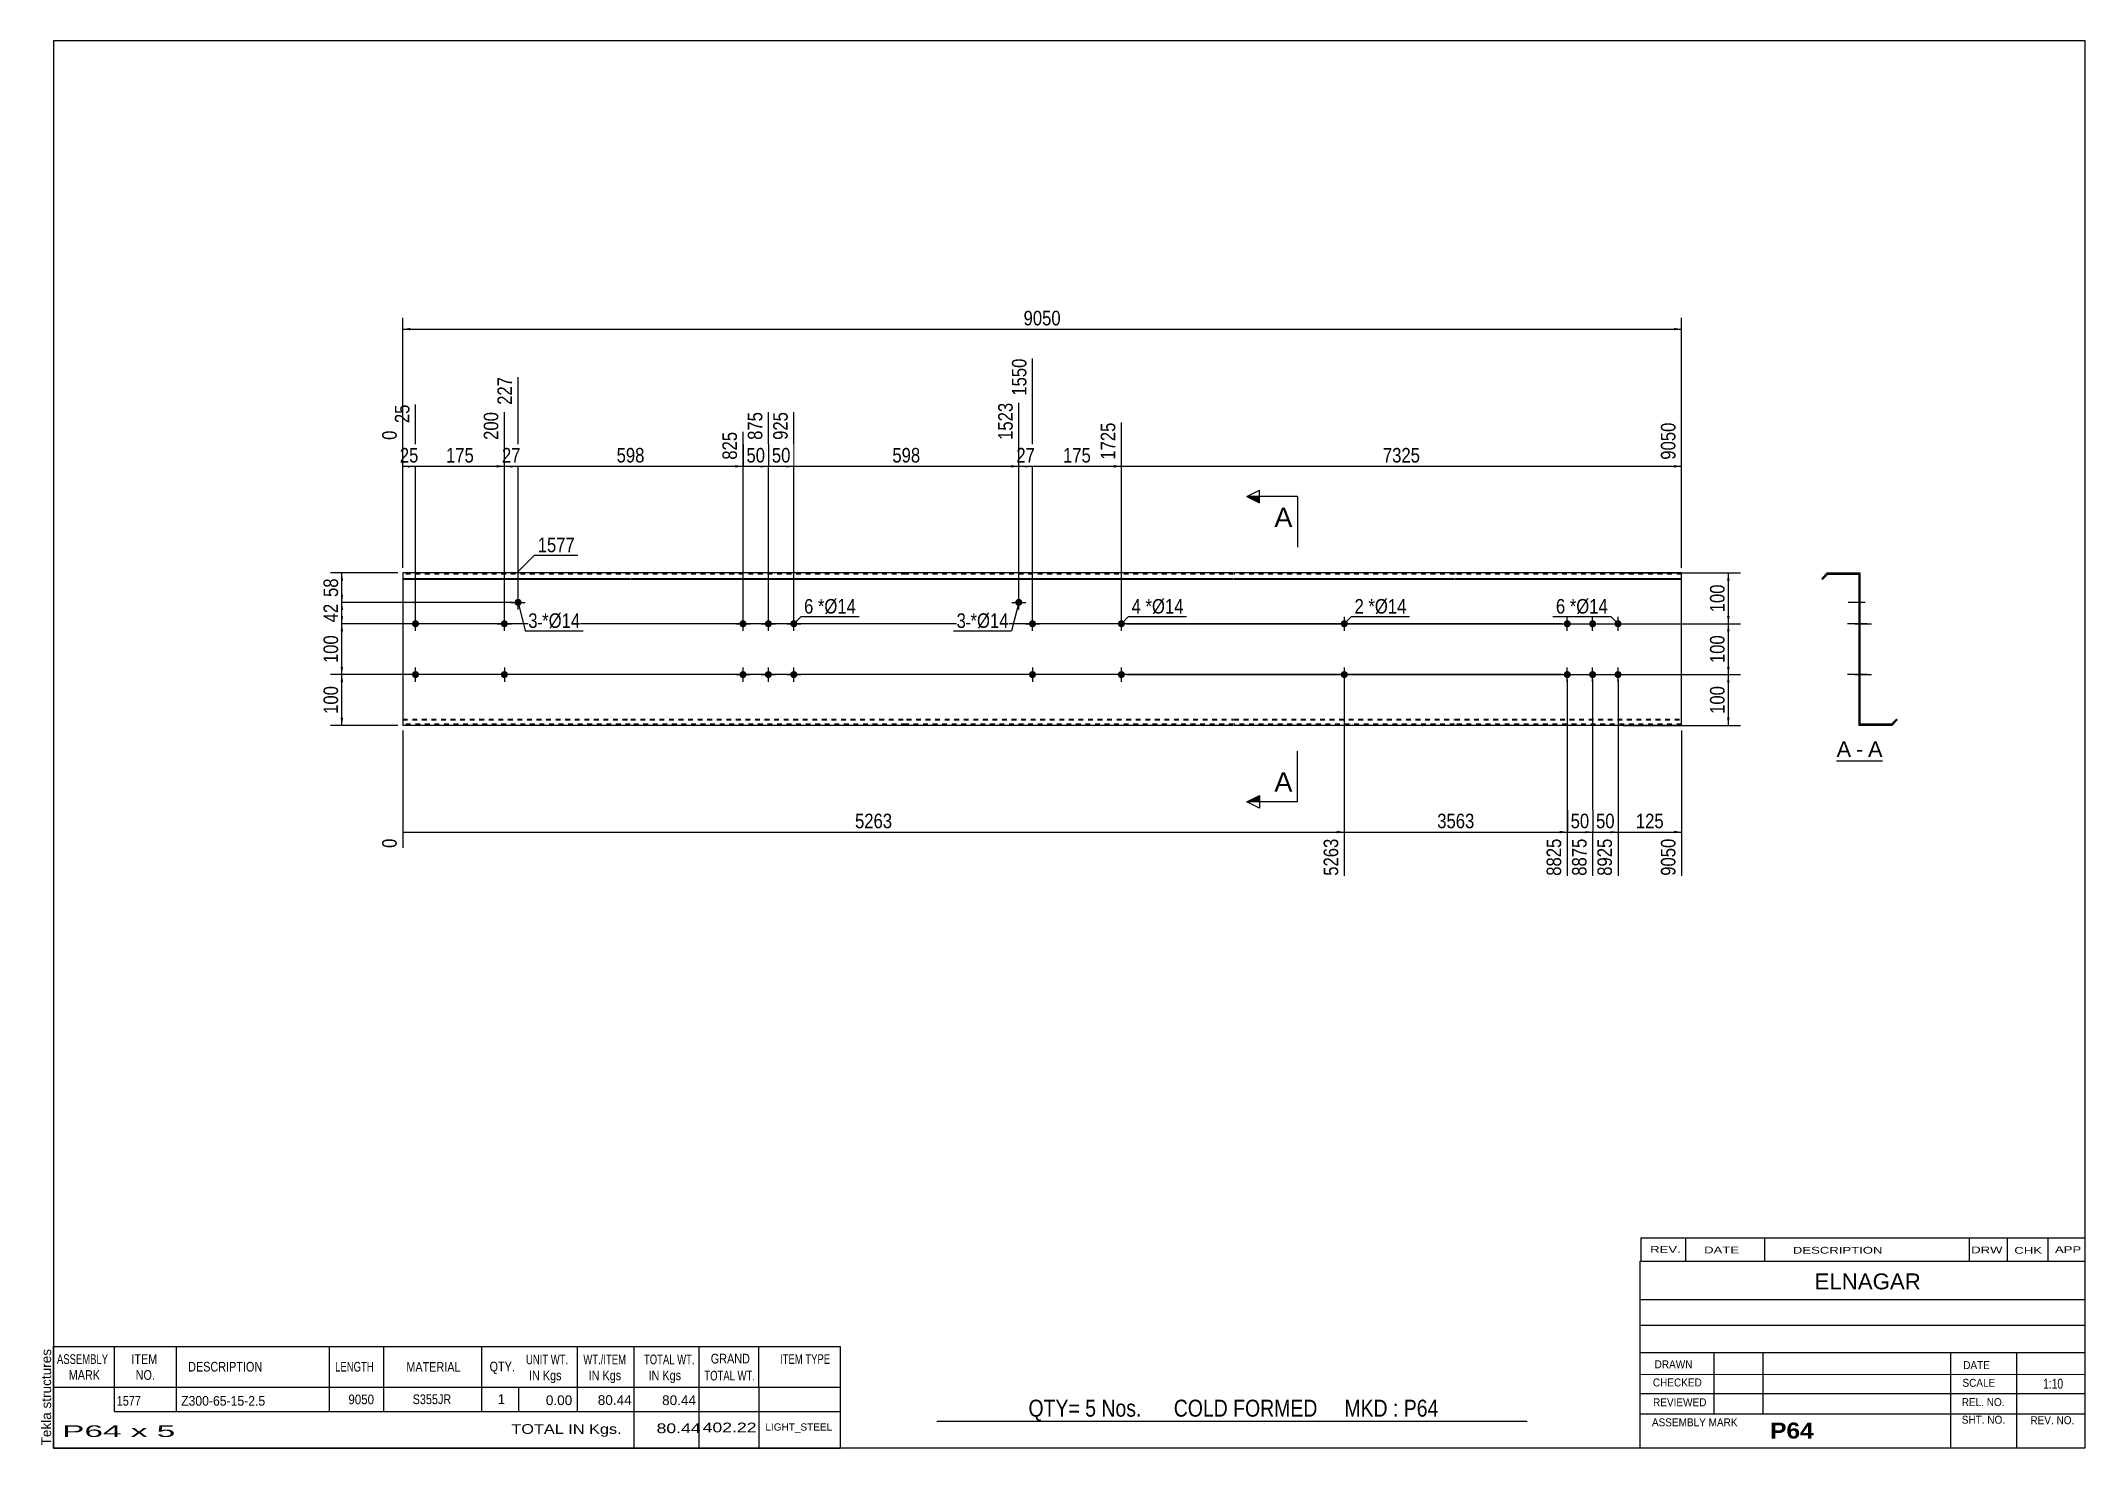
# Model space of a CAD drawing. Header units: millimetres. Extents: x -71 to 331, y -157 to 120.
import ezdxf

# ---------------------------------------------------------------- set-up
doc = ezdxf.new("R2010")
doc.units = ezdxf.units.MM
doc.linetypes.add('DXK_LINE_DOT1', pattern=[1.8814, 0.9407, -0.9407])
doc.styles.add('Arial', font='ARIAL.TTF', dxfattribs={"height": 0.2})
doc.styles.add('Arial Bold', font='ARIALBD.TTF', dxfattribs={"height": 0.2})
doc.styles.add('Arial Narrow', font='ARIALN.TTF', dxfattribs={"height": 0.2})

# ---------------------------------------------------------------- blocks, each defined once
blk = doc.blocks.new('Unknown-629085682-1880')
at = {"color": 5, "linetype": 'Continuous'}
for p, q in [((331.25, 119.75), (-68.75, 119.75)), ((-68.75, 119.75), (-68.75, -157.25)), ((331.25, -157.25), (331.25, 119.75)), ((-68.75, -157.25), (331.25, -157.25))]:
    blk.add_line(p, q, dxfattribs=at)
at = {"color": 174, "linetype": 'Continuous', "style": 'Arial'}
blk.add_text('Tekla structures', height=1.9102, rotation=90, dxfattribs=at).set_placement((-69.25, -156.75))
blk = doc.blocks.new('Unknown-629085682-12 - 1235')
at = {"color": 7, "linetype": 'Continuous'}
blk.add_line((282.32, -21.95), (291.35, -21.95), dxfattribs=at)
at = {"color": 0, "linetype": 'Continuous'}
blk.add_wipeout([(285.16, -21.2), (285.16, -18), (282.32, -18), (282.32, -21.2)], dxfattribs=at)
blk.add_wipeout([(287.55, -21.2), (287.55, -18), (286.12, -18), (286.12, -21.2)], dxfattribs=at)
at = {"color": 96, "linetype": 'Continuous', "style": 'Arial'}
blk.add_text('A', height=3.06, dxfattribs=at).set_placement((282.32, -21.2))
at = {"color": 0, "linetype": 'Continuous'}
blk.add_wipeout([(291.35, -21.2), (291.35, -18), (288.51, -18), (288.51, -21.2)], dxfattribs=at)
at = {"color": 96, "linetype": 'Continuous', "style": 'Arial'}
for s, p in [('-', (286.12, -21.2)), ('A', (288.51, -21.2))]:
    blk.add_text(s, height=3.06, dxfattribs=at).set_placement(p)
blk = doc.blocks.new('Bolt-629085682-1223 - 1203')
at = {"linetype": 'Continuous'}
blk.add_hatch(color=3, dxfattribs=at).paths.add_polyline_path([(20.7, -5, -1), (19.3, -5, -1)])
at = {"color": 3, "linetype": 'Continuous'}
for p, q in [((20, -3.6), (20, -6.4)), ((21.4, -5), (18.6, -5))]:
    blk.add_line(p, q, dxfattribs=at)
blk = doc.blocks.new('Part-629085682-1218 - 1203')
at = {"color": 2, "linetype": 'Continuous'}
for p, q in [((0, 15), (0, -15)), ((44.8, 15), (0, 15)), ((0, 13.94), (44.8, 13.94)), ((0, 13.76), (44.8, 13.76)), ((99.09, 15), (44.9, 15)), ((44.9, 13.94), (99.09, 13.94)), ((44.9, 13.76), (99.09, 13.76)), ((163.58, 15), (99.19, 15)), ((99.19, 13.94), (163.58, 13.94)), ((99.19, 13.76), (163.58, 13.76)), ((207.08, 15), (163.68, 15)), ((163.68, 13.94), (207.08, 13.94)), ((163.68, 13.76), (207.08, 13.76)), ((251.78, 15), (207.18, 15)), ((207.18, 13.94), (251.78, 13.94)), ((207.18, 13.76), (251.78, 13.76)), ((251.78, 13.94), (251.78, 15)), ((251.78, -15), (251.78, 13.94)), ((44.8, -15), (0, -15)), ((99.09, -15), (44.9, -15)), ((163.58, -15), (99.19, -15)), ((207.08, -15), (163.68, -15)), ((251.78, -15), (207.18, -15))]:
    blk.add_line(p, q, dxfattribs=at)
at = {"color": 7, "linetype": 'DXK_LINE_DOT1'}
for p, q in [((44.8, 14.75), (0, 14.75)), ((99.09, 14.75), (44.9, 14.75)), ((163.58, 14.75), (99.19, 14.75)), ((207.08, 14.75), (163.68, 14.75)), ((251.78, 14.75), (207.18, 14.75)), ((0, -13.76), (44.8, -13.76)), ((0, -13.94), (44.8, -13.94)), ((44.8, -14.75), (0, -14.75)), ((44.9, -13.76), (99.09, -13.76)), ((44.9, -13.94), (99.09, -13.94)), ((99.09, -14.75), (44.9, -14.75)), ((99.19, -13.76), (163.58, -13.76)), ((99.19, -13.94), (163.58, -13.94)), ((163.58, -14.75), (99.19, -14.75)), ((163.68, -13.76), (207.08, -13.76)), ((163.68, -13.94), (207.08, -13.94)), ((207.08, -14.75), (163.68, -14.75)), ((207.18, -13.76), (251.78, -13.76)), ((207.18, -13.94), (251.78, -13.94)), ((251.78, -14.75), (207.18, -14.75))]:
    blk.add_line(p, q, dxfattribs=at)
blk = doc.blocks.new('Bolt-629085682-1219 - 1203')
at = {"linetype": 'Continuous'}
for points in [[(228.58, 5, -1), (229.98, 5, -1)], [(233.58, 5, -1), (234.98, 5, -1)], [(238.58, 5, -1), (239.98, 5, -1)], [(228.58, -5, -1), (229.98, -5, -1)], [(233.58, -5, -1), (234.98, -5, -1)], [(238.58, -5, -1), (239.98, -5, -1)]]:
    blk.add_hatch(color=3, dxfattribs=at).paths.add_polyline_path(points)
at = {"color": 3, "linetype": 'Continuous'}
for p, q in [((227.88, 5), (230.68, 5)), ((229.28, 3.6), (229.28, 6.4)), ((232.88, 5), (235.68, 5)), ((234.28, 3.6), (234.28, 6.4)), ((237.88, 5), (240.68, 5)), ((239.28, 3.6), (239.28, 6.4)), ((229.28, -6.4), (229.28, -3.6)), ((234.28, -6.4), (234.28, -3.6)), ((239.28, -6.4), (239.28, -3.6)), ((227.88, -5), (230.68, -5)), ((232.88, -5), (235.68, -5)), ((237.88, -5), (240.68, -5))]:
    blk.add_line(p, q, dxfattribs=at)
blk = doc.blocks.new('Bolt-629085682-1220 - 1203')
at = {"linetype": 'Continuous'}
for points in [[(66.29, 5, -1), (67.69, 5, -1)], [(71.29, 5, -1), (72.69, 5, -1)], [(76.29, 5, -1), (77.69, 5, -1)], [(66.29, -5, -1), (67.69, -5, -1)], [(71.29, -5, -1), (72.69, -5, -1)], [(76.29, -5, -1), (77.69, -5, -1)]]:
    blk.add_hatch(color=3, dxfattribs=at).paths.add_polyline_path(points)
at = {"color": 3, "linetype": 'Continuous'}
for p, q in [((65.59, 5), (68.39, 5)), ((66.99, 3.6), (66.99, 6.4)), ((70.59, 5), (73.39, 5)), ((71.99, 3.6), (71.99, 6.4)), ((75.59, 5), (78.39, 5)), ((76.99, 3.6), (76.99, 6.4)), ((66.99, -6.4), (66.99, -3.6)), ((71.99, -6.4), (71.99, -3.6)), ((76.99, -6.4), (76.99, -3.6)), ((65.59, -5), (68.39, -5)), ((70.59, -5), (73.39, -5)), ((75.59, -5), (78.39, -5))]:
    blk.add_line(p, q, dxfattribs=at)
blk = doc.blocks.new('Bolt-629085682-1221 - 1203')
at = {"linetype": 'Continuous'}
blk.add_hatch(color=3, dxfattribs=at).paths.add_polyline_path([(22, 9.21, -1), (23.4, 9.21, -1)])
at = {"color": 3, "linetype": 'Continuous'}
for p, q in [((21.3, 9.21), (24.1, 9.21)), ((22.7, 7.81), (22.7, 10.61))]:
    blk.add_line(p, q, dxfattribs=at)
blk = doc.blocks.new('Bolt-629085682-1222 - 1203')
at = {"linetype": 'Continuous'}
blk.add_hatch(color=3, dxfattribs=at).paths.add_polyline_path([(120.59, 9.21, -1), (121.99, 9.21, -1)])
at = {"color": 3, "linetype": 'Continuous'}
for p, q in [((119.89, 9.21), (122.69, 9.21)), ((121.29, 7.81), (121.29, 10.61))]:
    blk.add_line(p, q, dxfattribs=at)
blk = doc.blocks.new('Bolt-629085682-1224 - 1203')
at = {"linetype": 'Continuous'}
blk.add_hatch(color=3, dxfattribs=at).paths.add_polyline_path([(19.3, 5, -1), (20.7, 5, -1)])
at = {"color": 3, "linetype": 'Continuous'}
for p, q in [((18.6, 5), (21.4, 5)), ((20, 3.6), (20, 6.4))]:
    blk.add_line(p, q, dxfattribs=at)
blk = doc.blocks.new('Bolt-629085682-1225 - 1203')
at = {"linetype": 'Continuous'}
blk.add_hatch(color=3, dxfattribs=at).paths.add_polyline_path([(123.29, 5, -1), (124.69, 5, -1)])
at = {"color": 3, "linetype": 'Continuous'}
for p, q in [((122.59, 5), (125.39, 5)), ((123.99, 3.6), (123.99, 6.4))]:
    blk.add_line(p, q, dxfattribs=at)
blk = doc.blocks.new('Bolt-629085682-1226 - 1203')
at = {"linetype": 'Continuous'}
blk.add_hatch(color=3, dxfattribs=at).paths.add_polyline_path([(124.69, -5, -1), (123.29, -5, -1)])
at = {"color": 3, "linetype": 'Continuous'}
for p, q in [((123.99, -3.6), (123.99, -6.4)), ((125.39, -5), (122.59, -5))]:
    blk.add_line(p, q, dxfattribs=at)
blk = doc.blocks.new('Bolt-629085682-1227 - 1203')
at = {"linetype": 'Continuous'}
for points in [[(1.8, 5, -1), (3.2, 5, -1)], [(140.79, 5, -1), (142.19, 5, -1)]]:
    blk.add_hatch(color=3, dxfattribs=at).paths.add_polyline_path(points)
at = {"color": 3, "linetype": 'Continuous'}
for p, q in [((3.9, 5), (1.1, 5)), ((2.5, 3.6), (2.5, 6.4)), ((142.89, 5), (140.09, 5)), ((141.49, 3.6), (141.49, 6.4))]:
    blk.add_line(p, q, dxfattribs=at)
blk = doc.blocks.new('Bolt-629085682-1228 - 1203')
at = {"linetype": 'Continuous'}
for points in [[(1.8, -5, -1), (3.2, -5, -1)], [(140.79, -5, -1), (142.19, -5, -1)]]:
    blk.add_hatch(color=3, dxfattribs=at).paths.add_polyline_path(points)
at = {"color": 3, "linetype": 'Continuous'}
for p, q in [((2.5, -6.4), (2.5, -3.6)), ((141.49, -6.4), (141.49, -3.6)), ((3.9, -5), (1.1, -5)), ((142.89, -5), (140.09, -5))]:
    blk.add_line(p, q, dxfattribs=at)
blk = doc.blocks.new('Bolt-629085682-1229 - 1203')
at = {"linetype": 'Continuous'}
for points in [[(186.08, 5, -1), (184.68, 5, -1)], [(186.08, -5, -1), (184.68, -5, -1)]]:
    blk.add_hatch(color=3, dxfattribs=at).paths.add_polyline_path(points)
at = {"color": 3, "linetype": 'Continuous'}
for p, q in [((186.78, 5), (183.98, 5)), ((185.38, 6.4), (185.38, 3.6)), ((185.38, -3.6), (185.38, -6.4)), ((186.78, -5), (183.98, -5))]:
    blk.add_line(p, q, dxfattribs=at)
blk = doc.blocks.new('Bolt-629085682-1240 - 1235')
at = {"linetype": 'Continuous'}
blk.add_hatch(color=3, dxfattribs=at).paths.add_polyline_path([(286.71, 9.91), (286.71, 8.51), (286.96, 8.51), (286.96, 9.91)])
at = {"color": 3, "linetype": 'Continuous'}
for p, q in [((287.91, 9.21), (284.61, 9.21)), ((286.96, 9.91), (286.71, 9.91)), ((286.96, 8.51), (286.71, 8.51))]:
    blk.add_line(p, q, dxfattribs=at)
blk = doc.blocks.new('Part-629085682-1237 - 1235')
at = {"color": 2, "linetype": 'Continuous'}
for p, q in [((280.46, 15), (279.4, 13.94)), ((279.4, 13.94), (279.58, 13.76)), ((279.58, 13.76), (280.56, 14.75)), ((280.46, 15), (286.96, 15)), ((280.56, 14.75), (286.71, 14.75)), ((286.71, 14.75), (286.71, -15)), ((286.96, -14.75), (286.96, 15)), ((293.21, -15), (286.71, -15)), ((293.11, -14.75), (286.96, -14.75)), ((294.09, -13.76), (293.11, -14.75)), ((293.21, -15), (294.27, -13.94)), ((294.27, -13.94), (294.09, -13.76))]:
    blk.add_line(p, q, dxfattribs=at)
blk = doc.blocks.new('Bolt-629085682-1238 - 1235')
at = {"linetype": 'Continuous'}
for points in [[(286.71, 5.7), (286.71, 4.3), (286.96, 4.3), (286.96, 5.7)], [(286.71, 5.7), (286.71, 4.3), (286.96, 4.3), (286.96, 5.7)], [(286.71, 5.7), (286.71, 4.3), (286.96, 4.3), (286.96, 5.7)], [(286.71, -4.3), (286.71, -5.7), (286.96, -5.7), (286.96, -4.3)], [(286.71, -4.3), (286.71, -5.7), (286.96, -5.7), (286.96, -4.3)], [(286.71, -4.3), (286.71, -5.7), (286.96, -5.7), (286.96, -4.3)]]:
    blk.add_hatch(color=3, dxfattribs=at).paths.add_polyline_path(points)
at = {"color": 3, "linetype": 'Continuous'}
for p, q in [((288.26, 5), (284.46, 5)), ((288.26, 5), (284.46, 5)), ((288.26, 5), (284.46, 5)), ((286.96, 5.7), (286.71, 5.7)), ((286.96, 5.7), (286.71, 5.7)), ((286.96, 5.7), (286.71, 5.7)), ((286.96, 4.3), (286.71, 4.3)), ((286.96, 4.3), (286.71, 4.3)), ((286.96, 4.3), (286.71, 4.3)), ((288.26, -5), (284.46, -5)), ((288.26, -5), (284.46, -5)), ((288.26, -5), (284.46, -5)), ((286.96, -4.3), (286.71, -4.3)), ((286.96, -4.3), (286.71, -4.3)), ((286.96, -4.3), (286.71, -4.3)), ((286.96, -5.7), (286.71, -5.7)), ((286.96, -5.7), (286.71, -5.7)), ((286.96, -5.7), (286.71, -5.7))]:
    blk.add_line(p, q, dxfattribs=at)
blk = doc.blocks.new('Bolt-629085682-1239 - 1235')
at = {"linetype": 'Continuous'}
for points in [[(286.71, 5.7), (286.71, 4.3), (286.96, 4.3), (286.96, 5.7)], [(286.71, 5.7), (286.71, 4.3), (286.96, 4.3), (286.96, 5.7)], [(286.71, 5.7), (286.71, 4.3), (286.96, 4.3), (286.96, 5.7)], [(286.71, -4.3), (286.71, -5.7), (286.96, -5.7), (286.96, -4.3)], [(286.71, -4.3), (286.71, -5.7), (286.96, -5.7), (286.96, -4.3)], [(286.71, -4.3), (286.71, -5.7), (286.96, -5.7), (286.96, -4.3)]]:
    blk.add_hatch(color=3, dxfattribs=at).paths.add_polyline_path(points)
at = {"color": 3, "linetype": 'Continuous'}
for p, q in [((288.26, 5), (284.46, 5)), ((288.26, 5), (284.46, 5)), ((288.26, 5), (284.46, 5)), ((286.96, 5.7), (286.71, 5.7)), ((286.96, 5.7), (286.71, 5.7)), ((286.96, 5.7), (286.71, 5.7)), ((286.96, 4.3), (286.71, 4.3)), ((286.96, 4.3), (286.71, 4.3)), ((286.96, 4.3), (286.71, 4.3)), ((288.26, -5), (284.46, -5)), ((288.26, -5), (284.46, -5)), ((288.26, -5), (284.46, -5)), ((286.96, -4.3), (286.71, -4.3)), ((286.96, -4.3), (286.71, -4.3)), ((286.96, -4.3), (286.71, -4.3)), ((286.96, -5.7), (286.71, -5.7)), ((286.96, -5.7), (286.71, -5.7)), ((286.96, -5.7), (286.71, -5.7))]:
    blk.add_line(p, q, dxfattribs=at)
blk = doc.blocks.new('Bolt-629085682-1241 - 1235')
at = {"linetype": 'Continuous'}
blk.add_hatch(color=3, dxfattribs=at).paths.add_polyline_path([(286.71, 9.91), (286.71, 8.51), (286.96, 8.51), (286.96, 9.91)])
at = {"color": 3, "linetype": 'Continuous'}
for p, q in [((287.91, 9.21), (284.61, 9.21)), ((286.96, 9.91), (286.71, 9.91)), ((286.96, 8.51), (286.71, 8.51))]:
    blk.add_line(p, q, dxfattribs=at)
blk = doc.blocks.new('Bolt-629085682-1242 - 1235')
at = {"linetype": 'Continuous'}
blk.add_hatch(color=3, dxfattribs=at).paths.add_polyline_path([(286.96, -5.7), (286.96, -4.3), (286.71, -4.3), (286.71, -5.7)])
at = {"color": 3, "linetype": 'Continuous'}
for p, q in [((286.96, -4.3), (286.71, -4.3)), ((287.76, -5), (286.71, -5)), ((286.96, -5.7), (286.71, -5.7))]:
    blk.add_line(p, q, dxfattribs=at)
blk = doc.blocks.new('Bolt-629085682-1243 - 1235')
at = {"linetype": 'Continuous'}
blk.add_hatch(color=3, dxfattribs=at).paths.add_polyline_path([(286.71, 5.7), (286.71, 4.3), (286.96, 4.3), (286.96, 5.7)])
at = {"color": 3, "linetype": 'Continuous'}
for p, q in [((287.91, 5), (284.61, 5)), ((286.96, 5.7), (286.71, 5.7)), ((286.96, 4.3), (286.71, 4.3))]:
    blk.add_line(p, q, dxfattribs=at)
blk = doc.blocks.new('Bolt-629085682-1244 - 1235')
at = {"linetype": 'Continuous'}
blk.add_hatch(color=3, dxfattribs=at).paths.add_polyline_path([(286.71, 5.7), (286.71, 4.3), (286.96, 4.3), (286.96, 5.7)])
at = {"color": 3, "linetype": 'Continuous'}
for p, q in [((287.91, 5), (284.61, 5)), ((286.96, 5.7), (286.71, 5.7)), ((286.96, 4.3), (286.71, 4.3))]:
    blk.add_line(p, q, dxfattribs=at)
blk = doc.blocks.new('Bolt-629085682-1245 - 1235')
at = {"linetype": 'Continuous'}
blk.add_hatch(color=3, dxfattribs=at).paths.add_polyline_path([(286.96, -5.7), (286.96, -4.3), (286.71, -4.3), (286.71, -5.7)])
at = {"color": 3, "linetype": 'Continuous'}
for p, q in [((286.96, -4.3), (286.71, -4.3)), ((287.76, -5), (286.71, -5)), ((286.96, -5.7), (286.71, -5.7))]:
    blk.add_line(p, q, dxfattribs=at)
blk = doc.blocks.new('Bolt-629085682-1246 - 1235')
at = {"linetype": 'Continuous'}
blk.add_hatch(color=3, dxfattribs=at).paths.add_polyline_path([(286.71, 5.7), (286.71, 4.3), (286.96, 4.3), (286.96, 5.7)])
blk.add_hatch(color=3, dxfattribs=at).paths.add_polyline_path([(286.71, 5.7), (286.71, 4.3), (286.96, 4.3), (286.96, 5.7)])
at = {"color": 3, "linetype": 'Continuous'}
for p, q in [((285.91, 5), (289.21, 5)), ((285.91, 5), (289.21, 5)), ((286.71, 5.7), (286.96, 5.7)), ((286.71, 5.7), (286.96, 5.7)), ((286.71, 4.3), (286.96, 4.3)), ((286.71, 4.3), (286.96, 4.3))]:
    blk.add_line(p, q, dxfattribs=at)
blk = doc.blocks.new('Bolt-629085682-1247 - 1235')
at = {"linetype": 'Continuous'}
blk.add_hatch(color=3, dxfattribs=at).paths.add_polyline_path([(286.71, -4.3), (286.71, -5.7), (286.96, -5.7), (286.96, -4.3)])
blk.add_hatch(color=3, dxfattribs=at).paths.add_polyline_path([(286.71, -4.3), (286.71, -5.7), (286.96, -5.7), (286.96, -4.3)])
at = {"color": 3, "linetype": 'Continuous'}
for p, q in [((285.91, -5), (289.21, -5)), ((285.91, -5), (289.21, -5)), ((286.71, -4.3), (286.96, -4.3)), ((286.71, -4.3), (286.96, -4.3)), ((286.71, -5.7), (286.96, -5.7)), ((286.71, -5.7), (286.96, -5.7))]:
    blk.add_line(p, q, dxfattribs=at)
blk = doc.blocks.new('Bolt-629085682-1248 - 1235')
at = {"linetype": 'Continuous'}
for points in [[(286.96, 4.3), (286.96, 5.7), (286.71, 5.7), (286.71, 4.3)], [(286.96, -5.7), (286.96, -4.3), (286.71, -4.3), (286.71, -5.7)]]:
    blk.add_hatch(color=3, dxfattribs=at).paths.add_polyline_path(points)
at = {"color": 3, "linetype": 'Continuous'}
for p, q in [((286.96, 5), (284.71, 5)), ((286.96, 5.7), (286.71, 5.7)), ((286.96, 4.3), (286.71, 4.3)), ((286.96, -5), (284.71, -5)), ((286.96, -4.3), (286.71, -4.3)), ((286.96, -5.7), (286.71, -5.7))]:
    blk.add_line(p, q, dxfattribs=at)
blk = doc.blocks.new('StraightDimension-629085682-1350 - 1203')
at = {"linetype": 'Continuous'}
for points in [[(260.75, 13.5), (261, 15), (261.25, 13.5)], [(261.25, 6.5), (261, 5), (260.75, 6.5)]]:
    blk.add_hatch(color=7, dxfattribs=at).paths.add_polyline_path(points)
at = {"color": 7, "linetype": 'Continuous'}
for p, q in [((240.28, 15), (263.4, 15)), ((261, 5), (261, 15)), ((142.49, 5), (263.4, 5))]:
    blk.add_line(p, q, dxfattribs=at)
at = {"color": 0}
blk.add_wipeout([(260.85, 13.34), (256.65, 13.34), (256.65, 6.66), (260.85, 6.66)], dxfattribs=at)
at = {"color": 3, "style": 'Arial Narrow'}
blk.add_text('100', height=2.863, rotation=90.0002, dxfattribs=at).set_placement((260.25, 7.26))
blk = doc.blocks.new('StraightDimension-629085682-1311 - 1203')
at = {"linetype": 'Continuous'}
blk.add_hatch(color=7, dxfattribs=at).paths.add_polyline_path([(237.78, -35.75), (239.28, -36), (237.78, -36.25)])
at = {"color": 7, "linetype": 'Continuous'}
for p, q in [((234.28, -6), (234.28, -44.61)), ((239.28, -6), (239.28, -44.61)), ((234.28, -36), (239.28, -36))]:
    blk.add_line(p, q, dxfattribs=at)
at = {"color": 0}
blk.add_wipeout([(239.21, -35.85), (239.21, -31.65), (234.35, -31.65), (234.35, -35.85)], dxfattribs=at)
at = {"color": 0, "linetype": 'Continuous'}
blk.add_wipeout([(238.68, -36.7), (234.48, -36.7), (234.48, -45.21), (238.68, -45.21)], dxfattribs=at)
at = {"color": 3, "style": 'Arial Narrow'}
blk.add_text('50', height=2.863, dxfattribs=at).set_placement((234.95, -35.25))
at = {"color": 3, "linetype": 'Continuous', "style": 'Arial Narrow'}
blk.add_text('8925', height=2.863, rotation=90.0002, dxfattribs=at).set_placement((238.08, -44.61))
blk = doc.blocks.new('StraightDimension-629085682-1330 - 1203')
at = {"linetype": 'Continuous'}
for points in [[(-12.25, 13.5), (-12, 15), (-11.75, 13.5)], [(-11.75, 10.71), (-12, 9.21), (-12.25, 10.71)]]:
    blk.add_hatch(color=7, dxfattribs=at).paths.add_polyline_path(points)
at = {"color": 7, "linetype": 'Continuous'}
for p, q in [((-1, 15), (-14.25, 15)), ((-12, 9.21), (-12, 15)), ((21.7, 9.21), (-14.25, 9.21))]:
    blk.add_line(p, q, dxfattribs=at)
at = {"color": 0}
blk.add_wipeout([(-12.15, 14.53), (-16.35, 14.53), (-16.35, 9.68), (-12.15, 9.68)], dxfattribs=at)
at = {"color": 3, "style": 'Arial Narrow'}
blk.add_text('58', height=2.863, rotation=90.0002, dxfattribs=at).set_placement((-12.75, 10.28))
blk = doc.blocks.new('StraightDimension-629085682-1333 - 1203')
at = {"linetype": 'Continuous'}
for points in [[(-12.25, -6.5), (-12, -5), (-11.75, -6.5)], [(-11.75, -13.5), (-12, -15), (-12.25, -13.5)]]:
    blk.add_hatch(color=7, dxfattribs=at).paths.add_polyline_path(points)
at = {"color": 7, "linetype": 'Continuous'}
for p, q in [((228.28, -5), (-14.25, -5)), ((-12, -15), (-12, -5)), ((-1, -15), (-14.25, -15))]:
    blk.add_line(p, q, dxfattribs=at)
at = {"color": 0}
blk.add_wipeout([(-12.15, -6.66), (-16.35, -6.66), (-16.35, -13.34), (-12.15, -13.34)], dxfattribs=at)
at = {"color": 3, "style": 'Arial Narrow'}
blk.add_text('100', height=2.863, rotation=90.0002, dxfattribs=at).set_placement((-12.75, -12.74))
blk = doc.blocks.new('StraightDimension-629085682-1262 - 1203')
at = {"linetype": 'Continuous'}
blk.add_hatch(color=7, dxfattribs=at).paths.add_polyline_path([(139.99, 36.25), (141.49, 36), (139.99, 35.75)])
at = {"color": 7, "linetype": 'Continuous'}
for p, q in [((123.99, 6), (123.99, 57.21)), ((141.49, 6), (141.49, 44.61)), ((123.99, 36), (141.49, 36))]:
    blk.add_line(p, q, dxfattribs=at)
at = {"color": 0}
blk.add_wipeout([(136.08, 36.15), (136.08, 40.35), (129.4, 40.35), (129.4, 36.15)], dxfattribs=at)
at = {"color": 0, "linetype": 'Continuous'}
blk.add_wipeout([(140.89, 45.21), (136.69, 45.21), (136.69, 36.7), (140.89, 36.7)], dxfattribs=at)
at = {"color": 3, "linetype": 'Continuous', "style": 'Arial Narrow'}
blk.add_text('1725', height=2.863, rotation=90.0002, dxfattribs=at).set_placement((140.29, 37.3))
at = {"color": 3, "style": 'Arial Narrow'}
blk.add_text('175', height=2.863, dxfattribs=at).set_placement((130, 36.75))
blk = doc.blocks.new('StraightDimension-629085682-1261 - 1203')
at = {"linetype": 'Continuous'}
blk.add_hatch(color=7, dxfattribs=at).paths.add_polyline_path([(250.28, 36.25), (251.78, 36), (250.28, 35.75)])
at = {"color": 7, "linetype": 'Continuous'}
for p, q in [((141.49, 6), (141.49, 44.61)), ((251.78, 16), (251.78, 44.61)), ((141.49, 36), (251.78, 36))]:
    blk.add_line(p, q, dxfattribs=at)
at = {"color": 0, "linetype": 'Continuous'}
blk.add_wipeout([(251.18, 45.21), (246.98, 45.21), (246.98, 36.7), (251.18, 36.7)], dxfattribs=at)
at = {"color": 0}
blk.add_wipeout([(200.89, 36.15), (200.89, 40.35), (192.38, 40.35), (192.38, 36.15)], dxfattribs=at)
at = {"color": 3, "linetype": 'Continuous', "style": 'Arial Narrow'}
blk.add_text('9050', height=2.863, rotation=90.0002, dxfattribs=at).set_placement((250.58, 37.3))
at = {"color": 3, "style": 'Arial Narrow'}
blk.add_text('7325', height=2.863, dxfattribs=at).set_placement((192.98, 36.75))
blk = doc.blocks.new('StraightDimension-629085682-1312 - 1203')
at = {"linetype": 'Continuous'}
blk.add_hatch(color=7, dxfattribs=at).paths.add_polyline_path([(232.78, -35.75), (234.28, -36), (232.78, -36.25)])
at = {"color": 7, "linetype": 'Continuous'}
for p, q in [((229.28, -6), (229.28, -44.61)), ((234.28, -6), (234.28, -44.61)), ((229.28, -36), (234.28, -36))]:
    blk.add_line(p, q, dxfattribs=at)
at = {"color": 0}
blk.add_wipeout([(234.21, -35.85), (234.21, -31.65), (229.35, -31.65), (229.35, -35.85)], dxfattribs=at)
at = {"color": 0, "linetype": 'Continuous'}
blk.add_wipeout([(233.68, -36.7), (229.48, -36.7), (229.48, -45.21), (233.68, -45.21)], dxfattribs=at)
at = {"color": 3, "style": 'Arial Narrow'}
blk.add_text('50', height=2.863, dxfattribs=at).set_placement((229.95, -35.25))
at = {"color": 3, "linetype": 'Continuous', "style": 'Arial Narrow'}
blk.add_text('8875', height=2.863, rotation=90.0002, dxfattribs=at).set_placement((233.08, -44.61))
blk = doc.blocks.new('StraightDimension-629085682-1263 - 1203')
at = {"linetype": 'Continuous'}
blk.add_hatch(color=7, dxfattribs=at).paths.add_polyline_path([(122.49, 36.25), (123.99, 36), (122.49, 35.75)])
at = {"color": 7, "linetype": 'Continuous'}
for p, q in [((123.99, 6), (123.99, 57.21)), ((121.29, 10.21), (121.29, 48.51)), ((121.29, 36), (123.99, 36))]:
    blk.add_line(p, q, dxfattribs=at)
at = {"color": 0, "linetype": 'Continuous'}
blk.add_wipeout([(123.39, 57.81), (119.19, 57.81), (119.19, 49.3), (123.39, 49.3)], dxfattribs=at)
at = {"color": 0}
blk.add_wipeout([(125.07, 36.15), (125.07, 40.35), (120.21, 40.35), (120.21, 36.15)], dxfattribs=at)
at = {"color": 3, "linetype": 'Continuous', "style": 'Arial Narrow'}
blk.add_text('1550', height=2.863, rotation=90.0002, dxfattribs=at).set_placement((122.79, 49.9))
at = {"color": 3, "style": 'Arial Narrow'}
blk.add_text('27', height=2.863, dxfattribs=at).set_placement((120.81, 36.75))
blk = doc.blocks.new('StraightDimension-629085682-1264 - 1203')
at = {"linetype": 'Continuous'}
blk.add_hatch(color=7, dxfattribs=at).paths.add_polyline_path([(119.79, 36.25), (121.29, 36), (119.79, 35.75)])
at = {"color": 7, "linetype": 'Continuous'}
for p, q in [((121.29, 10.21), (121.29, 48.51)), ((76.99, 6), (76.99, 46.68)), ((76.99, 36), (121.29, 36))]:
    blk.add_line(p, q, dxfattribs=at)
at = {"color": 0, "linetype": 'Continuous'}
blk.add_wipeout([(120.69, 49.11), (116.49, 49.11), (116.49, 40.6), (120.69, 40.6)], dxfattribs=at)
at = {"color": 0}
blk.add_wipeout([(102.48, 36.15), (102.48, 40.35), (95.8, 40.35), (95.8, 36.15)], dxfattribs=at)
at = {"color": 3, "linetype": 'Continuous', "style": 'Arial Narrow'}
blk.add_text('1523', height=2.863, rotation=90.0002, dxfattribs=at).set_placement((120.09, 41.2))
at = {"color": 3, "style": 'Arial Narrow'}
blk.add_text('598', height=2.863, dxfattribs=at).set_placement((96.4, 36.75))
blk = doc.blocks.new('StraightDimension-629085682-1265 - 1203')
at = {"linetype": 'Continuous'}
blk.add_hatch(color=7, dxfattribs=at).paths.add_polyline_path([(75.49, 36.25), (76.99, 36), (75.49, 35.75)])
at = {"color": 7, "linetype": 'Continuous'}
for p, q in [((71.99, 6), (71.99, 46.68)), ((76.99, 6), (76.99, 46.68)), ((71.99, 36), (76.99, 36))]:
    blk.add_line(p, q, dxfattribs=at)
at = {"color": 0}
blk.add_wipeout([(76.92, 36.15), (76.92, 40.35), (72.07, 40.35), (72.07, 36.15)], dxfattribs=at)
at = {"color": 0, "linetype": 'Continuous'}
blk.add_wipeout([(76.39, 47.28), (72.19, 47.28), (72.19, 40.6), (76.39, 40.6)], dxfattribs=at)
at = {"color": 3, "linetype": 'Continuous', "style": 'Arial Narrow'}
blk.add_text('925', height=2.863, rotation=90.0002, dxfattribs=at).set_placement((75.79, 41.2))
at = {"color": 3, "style": 'Arial Narrow'}
blk.add_text('50', height=2.863, dxfattribs=at).set_placement((72.67, 36.75))
blk = doc.blocks.new('StraightDimension-629085682-1266 - 1203')
at = {"linetype": 'Continuous'}
blk.add_hatch(color=7, dxfattribs=at).paths.add_polyline_path([(70.49, 36.25), (71.99, 36), (70.49, 35.75)])
at = {"color": 7, "linetype": 'Continuous'}
for p, q in [((71.99, 6), (71.99, 46.68)), ((66.99, 6), (66.99, 42.78)), ((66.99, 36), (71.99, 36))]:
    blk.add_line(p, q, dxfattribs=at)
at = {"color": 0}
blk.add_wipeout([(71.92, 36.15), (71.92, 40.35), (67.07, 40.35), (67.07, 36.15)], dxfattribs=at)
at = {"color": 0, "linetype": 'Continuous'}
blk.add_wipeout([(71.39, 47.28), (67.19, 47.28), (67.19, 40.6), (71.39, 40.6)], dxfattribs=at)
at = {"color": 3, "linetype": 'Continuous', "style": 'Arial Narrow'}
blk.add_text('875', height=2.863, rotation=90.0002, dxfattribs=at).set_placement((70.79, 41.2))
at = {"color": 3, "style": 'Arial Narrow'}
blk.add_text('50', height=2.863, dxfattribs=at).set_placement((67.67, 36.75))
blk = doc.blocks.new('StraightDimension-629085682-1332 - 1203')
at = {"linetype": 'Continuous'}
for points in [[(-12.25, 3.5), (-12, 5), (-11.75, 3.5)], [(-11.75, -3.5), (-12, -5), (-12.25, -3.5)]]:
    blk.add_hatch(color=7, dxfattribs=at).paths.add_polyline_path(points)
at = {"color": 7, "linetype": 'Continuous'}
for p, q in [((228.28, 5), (-14.25, 5)), ((-12, -5), (-12, 5)), ((228.28, -5), (-14.25, -5))]:
    blk.add_line(p, q, dxfattribs=at)
at = {"color": 0}
blk.add_wipeout([(-12.15, 3.34), (-16.35, 3.34), (-16.35, -3.34), (-12.15, -3.34)], dxfattribs=at)
at = {"color": 3, "style": 'Arial Narrow'}
blk.add_text('100', height=2.863, rotation=90.0002, dxfattribs=at).set_placement((-12.75, -2.74))
blk = doc.blocks.new('StraightDimension-629085682-1267 - 1203')
at = {"linetype": 'Continuous'}
blk.add_hatch(color=7, dxfattribs=at).paths.add_polyline_path([(65.49, 36.25), (66.99, 36), (65.49, 35.75)])
at = {"color": 7, "linetype": 'Continuous'}
for p, q in [((22.7, 10.21), (22.7, 53.58)), ((66.99, 6), (66.99, 42.78)), ((22.7, 36), (66.99, 36))]:
    blk.add_line(p, q, dxfattribs=at)
at = {"color": 0}
blk.add_wipeout([(48.19, 36.15), (48.19, 40.35), (41.5, 40.35), (41.5, 36.15)], dxfattribs=at)
at = {"color": 0, "linetype": 'Continuous'}
blk.add_wipeout([(66.39, 43.38), (62.19, 43.38), (62.19, 36.7), (66.39, 36.7)], dxfattribs=at)
at = {"color": 3, "linetype": 'Continuous', "style": 'Arial Narrow'}
blk.add_text('825', height=2.863, rotation=90.0002, dxfattribs=at).set_placement((65.79, 37.3))
at = {"color": 3, "style": 'Arial Narrow'}
blk.add_text('598', height=2.863, dxfattribs=at).set_placement((42.1, 36.75))
blk = doc.blocks.new('StraightDimension-629085682-1331 - 1203')
at = {"linetype": 'Continuous'}
for points in [[(-12.25, 7.71), (-12, 9.21), (-11.75, 7.71)], [(-11.75, 6.5), (-12, 5), (-12.25, 6.5)]]:
    blk.add_hatch(color=7, dxfattribs=at).paths.add_polyline_path(points)
at = {"color": 7, "linetype": 'Continuous'}
for p, q in [((21.7, 9.21), (-14.25, 9.21)), ((-12, 5), (-12, 9.21)), ((228.28, 5), (-14.25, 5))]:
    blk.add_line(p, q, dxfattribs=at)
at = {"color": 0}
blk.add_wipeout([(-12.15, 9.53), (-16.35, 9.53), (-16.35, 4.68), (-12.15, 4.68)], dxfattribs=at)
at = {"color": 3, "style": 'Arial Narrow'}
blk.add_text('42', height=2.863, rotation=90.0002, dxfattribs=at).set_placement((-12.75, 5.28))
blk = doc.blocks.new('StraightDimension-629085682-1268 - 1203')
at = {"linetype": 'Continuous'}
blk.add_hatch(color=7, dxfattribs=at).paths.add_polyline_path([(21.2, 36.25), (22.7, 36), (21.2, 35.75)])
at = {"color": 7, "linetype": 'Continuous'}
for p, q in [((22.7, 10.21), (22.7, 53.58)), ((20, 6), (20, 46.68)), ((20, 36), (22.7, 36))]:
    blk.add_line(p, q, dxfattribs=at)
at = {"color": 0, "linetype": 'Continuous'}
blk.add_wipeout([(22.1, 54.18), (17.9, 54.18), (17.9, 47.5), (22.1, 47.5)], dxfattribs=at)
at = {"color": 0}
blk.add_wipeout([(23.78, 36.15), (23.78, 40.35), (18.92, 40.35), (18.92, 36.15)], dxfattribs=at)
at = {"color": 3, "linetype": 'Continuous', "style": 'Arial Narrow'}
blk.add_text('227', height=2.863, rotation=90.0002, dxfattribs=at).set_placement((21.5, 48.1))
at = {"color": 3, "style": 'Arial Narrow'}
blk.add_text('27', height=2.863, dxfattribs=at).set_placement((19.52, 36.75))
blk = doc.blocks.new('StraightDimension-629085682-1269 - 1203')
at = {"linetype": 'Continuous'}
blk.add_hatch(color=7, dxfattribs=at).paths.add_polyline_path([(18.5, 36.25), (20, 36), (18.5, 35.75)])
at = {"color": 7, "linetype": 'Continuous'}
for p, q in [((2.5, 6), (2.5, 48.16)), ((20, 6), (20, 46.68)), ((2.5, 36), (20, 36))]:
    blk.add_line(p, q, dxfattribs=at)
at = {"color": 0}
blk.add_wipeout([(14.59, 36.15), (14.59, 40.35), (7.91, 40.35), (7.91, 36.15)], dxfattribs=at)
at = {"color": 0, "linetype": 'Continuous'}
blk.add_wipeout([(19.4, 47.28), (15.2, 47.28), (15.2, 40.6), (19.4, 40.6)], dxfattribs=at)
at = {"color": 3, "linetype": 'Continuous', "style": 'Arial Narrow'}
blk.add_text('200', height=2.863, rotation=90.0002, dxfattribs=at).set_placement((18.8, 41.2))
at = {"color": 3, "style": 'Arial Narrow'}
blk.add_text('175', height=2.863, dxfattribs=at).set_placement((8.51, 36.75))
blk = doc.blocks.new('StraightDimension-629085682-1270 - 1203')
at = {"linetype": 'Continuous'}
blk.add_hatch(color=7, dxfattribs=at).paths.add_polyline_path([(1, 36.25), (2.5, 36), (1, 35.75)])
at = {"color": 7, "linetype": 'Continuous'}
for p, q in [((2.5, 6), (2.5, 48.16)), ((0, 16), (0, 43.03)), ((0, 36), (2.5, 36))]:
    blk.add_line(p, q, dxfattribs=at)
at = {"color": 0, "linetype": 'Continuous'}
blk.add_wipeout([(1.9, 48.76), (-2.3, 48.76), (-2.3, 43.9), (1.9, 43.9)], dxfattribs=at)
at = {"color": 0}
blk.add_wipeout([(3.68, 36.15), (3.68, 40.35), (-1.18, 40.35), (-1.18, 36.15)], dxfattribs=at)
at = {"color": 0, "linetype": 'Continuous'}
blk.add_wipeout([(-0.6, 43.63), (-4.8, 43.63), (-4.8, 40.6), (-0.6, 40.6)], dxfattribs=at)
at = {"color": 3, "linetype": 'Continuous', "style": 'Arial Narrow'}
for s, height, p in [('25', 2.863, (1.3, 44.5)), ('0', 2.86, (-1.2, 41.2))]:
    blk.add_text(s, height=height, rotation=90.0002, dxfattribs=at).set_placement(p)
at = {"color": 3, "style": 'Arial Narrow'}
blk.add_text('25', height=2.863, dxfattribs=at).set_placement((-0.58, 36.75))
blk = doc.blocks.new('StraightDimension-629085682-1310 - 1203')
at = {"linetype": 'Continuous'}
blk.add_hatch(color=7, dxfattribs=at).paths.add_polyline_path([(250.28, -35.75), (251.78, -36), (250.28, -36.25)])
at = {"color": 7, "linetype": 'Continuous'}
for p, q in [((239.28, -6), (239.28, -44.61)), ((251.78, -16), (251.78, -44.61)), ((239.28, -36), (251.78, -36))]:
    blk.add_line(p, q, dxfattribs=at)
at = {"color": 0}
blk.add_wipeout([(248.87, -35.85), (248.87, -31.65), (242.19, -31.65), (242.19, -35.85)], dxfattribs=at)
at = {"color": 0, "linetype": 'Continuous'}
blk.add_wipeout([(251.18, -36.7), (246.98, -36.7), (246.98, -45.21), (251.18, -45.21)], dxfattribs=at)
at = {"color": 3, "style": 'Arial Narrow'}
blk.add_text('125', height=2.863, dxfattribs=at).set_placement((242.79, -35.25))
at = {"color": 3, "linetype": 'Continuous', "style": 'Arial Narrow'}
blk.add_text('9050', height=2.863, rotation=90.0002, dxfattribs=at).set_placement((250.58, -44.61))
blk = doc.blocks.new('StraightDimension-629085682-1313 - 1203')
at = {"linetype": 'Continuous'}
blk.add_hatch(color=7, dxfattribs=at).paths.add_polyline_path([(227.78, -35.75), (229.28, -36), (227.78, -36.25)])
at = {"color": 7, "linetype": 'Continuous'}
for p, q in [((185.38, -6), (185.38, -44.61)), ((229.28, -6), (229.28, -44.61)), ((185.38, -36), (229.28, -36))]:
    blk.add_line(p, q, dxfattribs=at)
at = {"color": 0}
blk.add_wipeout([(211.59, -35.85), (211.59, -31.65), (203.08, -31.65), (203.08, -35.85)], dxfattribs=at)
at = {"color": 0, "linetype": 'Continuous'}
blk.add_wipeout([(228.68, -36.7), (224.48, -36.7), (224.48, -45.21), (228.68, -45.21)], dxfattribs=at)
at = {"color": 3, "style": 'Arial Narrow'}
blk.add_text('3563', height=2.863, dxfattribs=at).set_placement((203.68, -35.25))
at = {"color": 3, "linetype": 'Continuous', "style": 'Arial Narrow'}
blk.add_text('8825', height=2.863, rotation=90.0002, dxfattribs=at).set_placement((228.08, -44.61))
blk = doc.blocks.new('StraightDimension-629085682-1314 - 1203')
at = {"linetype": 'Continuous'}
blk.add_hatch(color=7, dxfattribs=at).paths.add_polyline_path([(183.88, -35.75), (185.38, -36), (183.88, -36.25)])
at = {"color": 7, "linetype": 'Continuous'}
for p, q in [((185.38, -6), (185.38, -44.61)), ((0, -16), (0, -39.13)), ((0, -36), (185.38, -36))]:
    blk.add_line(p, q, dxfattribs=at)
at = {"color": 0}
blk.add_wipeout([(96.95, -35.85), (96.95, -31.65), (88.44, -31.65), (88.44, -35.85)], dxfattribs=at)
at = {"color": 0, "linetype": 'Continuous'}
for points in [[(-0.6, -36.7), (-4.8, -36.7), (-4.8, -39.73), (-0.6, -39.73)], [(184.78, -36.7), (180.58, -36.7), (180.58, -45.21), (184.78, -45.21)]]:
    blk.add_wipeout(points, dxfattribs=at)
at = {"color": 3, "style": 'Arial Narrow'}
blk.add_text('5263', height=2.863, dxfattribs=at).set_placement((89.04, -35.25))
at = {"color": 3, "linetype": 'Continuous', "style": 'Arial Narrow'}
for s, height, p in [('0', 2.86, (-1.2, -39.13)), ('5263', 2.863, (184.18, -44.61))]:
    blk.add_text(s, height=height, rotation=90.0002, dxfattribs=at).set_placement(p)
blk = doc.blocks.new('StraightDimension-629085682-1351 - 1203')
at = {"linetype": 'Continuous'}
for points in [[(260.75, 3.5), (261, 5), (261.25, 3.5)], [(261.25, -3.5), (261, -5), (260.75, -3.5)]]:
    blk.add_hatch(color=7, dxfattribs=at).paths.add_polyline_path(points)
at = {"color": 7, "linetype": 'Continuous'}
for p, q in [((142.49, 5), (263.4, 5)), ((261, -5), (261, 5)), ((142.49, -5), (263.4, -5))]:
    blk.add_line(p, q, dxfattribs=at)
at = {"color": 0}
blk.add_wipeout([(260.85, 3.34), (256.65, 3.34), (256.65, -3.34), (260.85, -3.34)], dxfattribs=at)
at = {"color": 3, "style": 'Arial Narrow'}
blk.add_text('100', height=2.863, rotation=90.0002, dxfattribs=at).set_placement((260.25, -2.74))
blk = doc.blocks.new('StraightDimension-629085682-1352 - 1203')
at = {"linetype": 'Continuous'}
for points in [[(260.75, -6.5), (261, -5), (261.25, -6.5)], [(261.25, -13.5), (261, -15), (260.75, -13.5)]]:
    blk.add_hatch(color=7, dxfattribs=at).paths.add_polyline_path(points)
at = {"color": 7, "linetype": 'Continuous'}
for p, q in [((142.49, -5), (263.4, -5)), ((261, -15), (261, -5)), ((240.28, -15), (263.4, -15))]:
    blk.add_line(p, q, dxfattribs=at)
at = {"color": 0}
blk.add_wipeout([(260.85, -6.66), (256.65, -6.66), (256.65, -13.34), (260.85, -13.34)], dxfattribs=at)
at = {"color": 3, "style": 'Arial Narrow'}
blk.add_text('100', height=2.863, rotation=90.0002, dxfattribs=at).set_placement((260.25, -12.74))
blk = doc.blocks.new('StraightDimension-629085682-1366 - 1203')
at = {"linetype": 'Continuous'}
for points in [[(1.5, 62.75), (0, 63), (1.5, 63.25)], [(250.28, 63.25), (251.78, 63), (250.28, 62.75)]]:
    blk.add_hatch(color=7, dxfattribs=at).paths.add_polyline_path(points)
at = {"color": 7, "linetype": 'Continuous'}
for p, q in [((0, 16), (0, 65.25)), ((251.78, 16), (251.78, 65.25)), ((0, 63), (251.78, 63))]:
    blk.add_line(p, q, dxfattribs=at)
at = {"color": 0}
blk.add_wipeout([(130.15, 63.15), (130.15, 67.35), (121.63, 67.35), (121.63, 63.15)], dxfattribs=at)
at = {"color": 3, "style": 'Arial Narrow'}
blk.add_text('9050', height=2.863, dxfattribs=at).set_placement((122.23, 63.75))
blk = doc.blocks.new('CBS_BOM-629085682-1930')
at = {"color": 7, "linetype": 'Continuous'}
for p, q in [((-68.78, -145.28), (-68.78, -137.28)), ((-68.78, -137.28), (86.14, -137.28)), ((-56.78, -145.28), (-56.78, -137.28)), ((-44.59, -145.28), (-44.59, -137.28)), ((-14.43, -145.28), (-14.43, -137.28)), ((-3.75, -145.28), (-3.75, -137.28)), ((15.57, -145.28), (15.57, -137.28)), ((34.37, -145.28), (34.37, -137.28)), ((45.58, -145.28), (45.58, -137.28)), ((58.37, -145.28), (58.37, -137.28)), ((70.12, -145.28), (70.12, -137.28)), ((86.14, -137.29), (86.14, -145.27)), ((-68.78, -145.28), (86.14, -145.28)), ((-68.78, -150.08), (-68.78, -145.28)), ((-56.78, -150.08), (-56.78, -145.28)), ((-44.59, -150.08), (-44.59, -145.28)), ((-14.43, -150.08), (-14.43, -145.28)), ((-3.75, -150.08), (-3.75, -145.28)), ((15.57, -150.08), (15.57, -145.28)), ((22.83, -150.08), (22.83, -145.28)), ((34.37, -150.08), (34.37, -145.28)), ((45.58, -150.08), (45.58, -145.28)), ((58.37, -150.08), (58.37, -145.28)), ((70.14, -150.08), (70.14, -145.28)), ((86.14, -145.28), (86.14, -150.08)), ((-68.78, -157.28), (-68.78, -150.1)), ((-56.78, -150.08), (86.14, -150.08)), ((45.58, -157.28), (45.58, -150.1)), ((58.37, -157.28), (58.37, -150.1)), ((70.18, -157.28), (70.18, -150.1)), ((86.14, -150.08), (86.14, -157.28)), ((-68.78, -157.28), (86.14, -157.28))]:
    blk.add_line(p, q, dxfattribs=at)
at = {"color": 3, "linetype": 'Continuous', "style": 'Arial'}
for s, height, width, p in [('ASSEMBLY', 1.91, 0.7, (-68.1, -140.71)), ('ITEM', 1.91, 0.8, (-53.45, -140.71)), ('DESCRIPTION', 1.9102, 0.8, (-42.27, -142.21)), ('LENGTH', 1.91, 0.7, (-13.32, -142.21)), ('MATERIAL', 1.91, 0.8, (0.7, -142.26)), ('QTY.', 1.91, 0.8, (17.09, -142.18)), ('UNIT WT.', 1.91, 0.7, (24.26, -140.78)), ('WT./ITEM', 1.91, 0.7, (35.55, -140.78)), ('TOTAL WT.', 1.91, 0.7, (47.49, -140.78)), ('GRAND', 1.91, 0.8, (60.64, -140.62)), ('ITEM TYPE', 1.91, 0.7, (74.28, -140.7)), ('MARK', 1.91, 0.8, (-65.78, -143.84)), ('NO.', 1.91, 0.8, (-52.6, -143.84)), ('IN Kgs', 1.91, 0.8, (24.84, -143.92)), ('IN Kgs', 1.91, 0.8, (36.59, -143.92)), ('IN Kgs', 1.91, 0.8, (48.38, -143.92)), ('TOTAL WT.', 1.91, 0.7, (59.38, -143.96))]:
    blk.add_text(s, height=height, dxfattribs=dict(at, width=width)).set_placement(p)
at = {"color": 7, "linetype": 'Continuous', "style": 'Arial'}
for s, height, width, p in [('1577', 1.91, 0.8, (-56.32, -148.93)), ('Z300-65-15-2.5', 1.9102, 0.9, (-43.65, -148.93)), ('9050', 1.91, 0.85, (-10.71, -148.65)), ('S355JR', 1.91, 0.8, (1.94, -148.62))]:
    blk.add_text(s, height=height, dxfattribs=dict(at, width=width)).set_placement(p)
for s, p in [('1', (18.66, -148.62)), ('0.00', (28.17, -148.81)), ('80.44', (38.39, -148.78)), ('80.44', (51.06, -148.81))]:
    blk.add_text(s, height=1.91, dxfattribs=at).set_placement(p)
at = {"color": 6, "linetype": 'Continuous', "style": 'Arial'}
for s, height, width, p in [('P64 x 5', 2.292, 2.05, (-67.06, -155.09)), ('TOTAL IN Kgs.', 1.9102, 1.2, (21.38, -154.48)), ('80.44', 1.91, 1.3, (49.97, -154.33)), ('402.22', 1.91, 1.3, (59.04, -154.17))]:
    blk.add_text(s, height=height, dxfattribs=dict(at, width=width)).set_placement(p)
blk.add_text('LIGHT_STEEL', height=1.4135, dxfattribs=at).set_placement((71.39, -153.83))
blk = doc.blocks.new('CBS_CALLOFF-629085682-1931')
at = {"color": 7, "linetype": 'Continuous'}
blk.add_line((105.13, -151.98), (221.36, -152), dxfattribs=at)
at = {"color": 3, "linetype": 'Continuous', "style": 'Arial Narrow'}
blk.add_text('QTY= 5 Nos.      COLD FORMED     MKD : P64', height=3.3405, dxfattribs=at).set_placement((123.2, -151.09))
blk = doc.blocks.new('CBS_NAME_BLOG-629085682-1932')
at = {"color": 7, "linetype": 'Continuous'}
for p, q in [((243.66, -120.5), (331.18, -120.5)), ((243.66, -157.21), (243.66, -120.5)), ((243.66, -128.04), (331.18, -128.04)), ((243.73, -133.09), (331.25, -133.09)), ((243.66, -138.46), (331.18, -138.46)), ((258.18, -150.57), (258.18, -138.47)), ((267.87, -150.54), (267.87, -138.47)), ((304.78, -157.21), (304.78, -138.48)), ((317.83, -157.21), (317.83, -138.47)), ((243.67, -142.76), (331.25, -142.74)), ((243.66, -146.51), (331.18, -146.51)), ((243.66, -150.55), (331.18, -150.55)), ((243.66, -157.25), (331.25, -157.25))]:
    blk.add_line(p, q, dxfattribs=at)
at = {"color": 3, "linetype": 'Continuous', "style": 'Arial'}
blk.add_text('ELNAGAR', height=3.133, dxfattribs=at).set_placement((277.98, -126.03))
at = {"color": 3, "linetype": 'Continuous'}
for s, height, style, width, p in [('DRAWN', 1.566, 'Arial', 0.9, (246.49, -141.57)), ('DATE', 1.566, 'Arial', 0.9, (307.25, -141.73)), ('CHECKED', 1.566, 'Arial', 0.9, (246.14, -145.14)), ('SCALE', 1.566, 'Arial', 0.9, (307.1, -145.21)), ('1:10', 1.957, 'Arial Narrow', 0.9, (322.99, -145.57)), ('REVIEWED', 1.566, 'Arial', 0.9, (246.18, -149.06)), ('REL. NO.', 1.566, 'Arial', 0.9, (306.96, -149.01)), ('ASSEMBLY MARK', 1.5663, 'Arial', 0.9, (245.96, -152.99)), ('P64', 3.131, 'Arial Bold', 1.1, (269.24, -155.39)), ('SHT. NO.', 1.566, 'Arial', 0.9, (306.96, -152.48)), ('REV. NO.', 1.566, 'Arial', 0.9, (320.48, -152.57))]:
    blk.add_text(s, height=height, dxfattribs=dict(at, style=style, width=width)).set_placement(p)
blk = doc.blocks.new('CBS_REVISION-629085682-1933')
at = {"color": 7, "linetype": 'Continuous'}
for p, q in [((243.74, -115.87), (331.24, -115.87)), ((243.74, -115.87), (243.74, -120.5)), ((252.54, -115.87), (252.54, -120.5)), ((268.13, -115.87), (268.13, -120.44)), ((308.39, -115.87), (308.39, -120.5)), ((315.93, -115.87), (315.93, -120.5)), ((323.88, -115.87), (323.88, -120.5)), ((243.74, -120.5), (331.24, -120.5))]:
    blk.add_line(p, q, dxfattribs=at)
at = {"color": 7, "style": 'Arial Narrow', "width": 1.7}
for s, height, p in [('REV.', 1.326, (245.6, -118.82)), ('DATE', 1.326, (256.23, -118.94)), ('DESCRIPTION', 1.3257, (273.71, -118.99)), ('DRW', 1.326, (308.82, -118.93)), ('CHK', 1.326, (317.31, -119.02)), ('APP', 1.326, (325.31, -118.87))]:
    blk.add_text(s, height=height, dxfattribs=at).set_placement(p)
blk = doc.blocks.new('MarkSet-629085682-1388 - 1203')
at = {"color": 0}
blk.add_wipeout([(110.88, 4.19), (110.88, 7.19), (109.05, 7.19), (109.05, 4.19)], dxfattribs=at)
blk.add_wipeout([(110.88, 4.19), (110.88, 7.19), (109.05, 7.19), (109.05, 4.19)], dxfattribs=at)
blk.add_wipeout([(113.06, 4.19), (113.06, 7.19), (111.78, 7.19), (111.78, 4.19)], dxfattribs=at)
blk.add_wipeout([(113.06, 4.19), (113.06, 7.19), (111.78, 7.19), (111.78, 4.19)], dxfattribs=at)
at = {"color": 3, "style": 'Arial Narrow'}
blk.add_text('3', height=2.86, dxfattribs=at).set_placement((109.05, 4.19))
at = {"color": 0}
blk.add_wipeout([(119.27, 4.19), (119.27, 7.19), (113.06, 7.19), (113.06, 4.19)], dxfattribs=at)
blk.add_wipeout([(119.27, 4.19), (119.27, 7.19), (113.06, 7.19), (113.06, 4.19)], dxfattribs=at)
at = {"color": 7, "linetype": 'Continuous'}
for p in [(121.29, 9.21), (108.45, 3.59)]:
    blk.add_line(p, (119.87, 3.59), dxfattribs=at)
at = {"color": 3, "style": 'Arial Narrow'}
for s, height, p in [('*', 2.86, (111.78, 4.19)), ('Ø14', 2.863, (113.06, 4.19))]:
    blk.add_text(s, height=height, dxfattribs=at).set_placement(p)
blk = doc.blocks.new('SectionMark-629085682-1259 - 1203')
at = {"linetype": 'Continuous'}
for points in [[(168.67, 30.05), (168.67, 28.8), (166.17, 30.05)], [(168.67, -28.8), (168.67, -30.05), (166.17, -30.05)]]:
    blk.add_hatch(color=30, dxfattribs=at).paths.add_polyline_path(points)
at = {"color": 30, "linetype": 'Continuous'}
for p, q in [((166.17, 30.05), (168.67, 31.3)), ((166.17, 30.05), (168.67, 28.8)), ((168.67, 28.8), (168.67, 31.3)), ((166.17, -30.05), (168.67, -28.8)), ((168.67, -31.3), (166.17, -30.05)), ((168.67, -28.8), (168.67, -31.3))]:
    blk.add_line(p, q, dxfattribs=at)
at = {"color": 0, "linetype": 'Continuous'}
for points in [[(175.17, 24.05), (175.17, 28.05), (171.61, 28.05), (171.61, 24.05)], [(175.17, -28.05), (175.17, -24.05), (171.61, -24.05), (171.61, -28.05)]]:
    blk.add_wipeout(points, dxfattribs=at)
at = {"color": 30, "linetype": 'Continuous'}
for p, q in [((176.17, 30.05), (166.17, 30.05)), ((176.17, 30.05), (176.17, 20.05)), ((176.17, -30.05), (176.17, -20.05)), ((176.17, -30.05), (166.17, -30.05))]:
    blk.add_line(p, q, dxfattribs=at)
at = {"color": 96, "linetype": 'Continuous', "style": 'Arial'}
for p in [(171.61, 24.05), (171.61, -28.05)]:
    blk.add_text('A', height=3.82, dxfattribs=at).set_placement(p)
blk = doc.blocks.new('Mark-629085682-1369 - 1203')
at = {"color": 0}
blk.add_wipeout([(33.87, 19.09), (33.87, 22.09), (26.56, 22.09), (26.56, 19.09)], dxfattribs=at)
blk.add_wipeout([(33.87, 19.09), (33.87, 22.09), (26.56, 22.09), (26.56, 19.09)], dxfattribs=at)
at = {"color": 7, "linetype": 'Continuous'}
for p, q in [((22.42, 14.95), (25.96, 18.49)), ((25.96, 18.49), (34.47, 18.49))]:
    blk.add_line(p, q, dxfattribs=at)
at = {"color": 3, "style": 'Arial Narrow'}
blk.add_text('1577', height=2.863, dxfattribs=at).set_placement((26.56, 19.09))
blk = doc.blocks.new('MarkSet-629085682-1381 - 1203')
at = {"color": 0}
blk.add_wipeout([(26.54, 4.19), (26.54, 7.19), (24.71, 7.19), (24.71, 4.19)], dxfattribs=at)
blk.add_wipeout([(26.54, 4.19), (26.54, 7.19), (24.71, 7.19), (24.71, 4.19)], dxfattribs=at)
at = {"color": 7, "linetype": 'Continuous'}
blk.add_line((22.7, 9.21), (24.11, 3.59), dxfattribs=at)
at = {"color": 0}
blk.add_wipeout([(28.72, 4.19), (28.72, 7.19), (27.44, 7.19), (27.44, 4.19)], dxfattribs=at)
blk.add_wipeout([(28.72, 4.19), (28.72, 7.19), (27.44, 7.19), (27.44, 4.19)], dxfattribs=at)
at = {"color": 3, "style": 'Arial Narrow'}
blk.add_text('3', height=2.86, dxfattribs=at).set_placement((24.71, 4.19))
at = {"color": 0}
blk.add_wipeout([(34.93, 4.19), (34.93, 7.19), (28.72, 7.19), (28.72, 4.19)], dxfattribs=at)
blk.add_wipeout([(34.93, 4.19), (34.93, 7.19), (28.72, 7.19), (28.72, 4.19)], dxfattribs=at)
at = {"color": 7, "linetype": 'Continuous'}
blk.add_line((24.11, 3.59), (35.53, 3.59), dxfattribs=at)
at = {"color": 3, "style": 'Arial Narrow'}
for s, height, p in [('*', 2.86, (27.44, 4.19)), ('Ø14', 2.863, (28.72, 4.19))]:
    blk.add_text(s, height=height, dxfattribs=at).set_placement(p)
blk = doc.blocks.new('MarkSet-629085682-1394 - 1203')
at = {"color": 0}
blk.add_wipeout([(145.33, 7.01), (145.33, 10.01), (143.5, 10.01), (143.5, 7.01)], dxfattribs=at)
blk.add_wipeout([(145.33, 7.01), (145.33, 10.01), (143.5, 10.01), (143.5, 7.01)], dxfattribs=at)
at = {"color": 7, "linetype": 'Continuous'}
blk.add_line((141.49, 5), (142.9, 6.41), dxfattribs=at)
at = {"color": 0}
blk.add_wipeout([(147.51, 7.01), (147.51, 10.01), (146.23, 10.01), (146.23, 7.01)], dxfattribs=at)
blk.add_wipeout([(147.51, 7.01), (147.51, 10.01), (146.23, 10.01), (146.23, 7.01)], dxfattribs=at)
at = {"color": 3, "style": 'Arial Narrow'}
blk.add_text('4', height=2.86, dxfattribs=at).set_placement((143.5, 7.01))
at = {"color": 0}
blk.add_wipeout([(153.72, 7.01), (153.72, 10.01), (147.51, 10.01), (147.51, 7.01)], dxfattribs=at)
blk.add_wipeout([(153.72, 7.01), (153.72, 10.01), (147.51, 10.01), (147.51, 7.01)], dxfattribs=at)
at = {"color": 7, "linetype": 'Continuous'}
blk.add_line((142.9, 6.41), (154.32, 6.41), dxfattribs=at)
at = {"color": 3, "style": 'Arial Narrow'}
for s, height, p in [('*', 2.86, (146.23, 7.01)), ('Ø14', 2.863, (147.51, 7.01))]:
    blk.add_text(s, height=height, dxfattribs=at).set_placement(p)
blk = doc.blocks.new('Mark-629085682-1397 - 1203')
at = {"color": 0}
blk.add_wipeout([(228.88, 7.01), (228.88, 10.01), (227.05, 10.01), (227.05, 7.01)], dxfattribs=at)
blk.add_wipeout([(228.88, 7.01), (228.88, 10.01), (227.05, 10.01), (227.05, 7.01)], dxfattribs=at)
blk.add_wipeout([(231.05, 7.01), (231.05, 10.01), (229.78, 10.01), (229.78, 7.01)], dxfattribs=at)
blk.add_wipeout([(231.05, 7.01), (231.05, 10.01), (229.78, 10.01), (229.78, 7.01)], dxfattribs=at)
at = {"color": 3, "style": 'Arial Narrow'}
blk.add_text('6', height=2.86, dxfattribs=at).set_placement((227.05, 7.01))
at = {"color": 0}
blk.add_wipeout([(237.27, 7.01), (237.27, 10.01), (231.05, 10.01), (231.05, 7.01)], dxfattribs=at)
blk.add_wipeout([(237.27, 7.01), (237.27, 10.01), (231.05, 10.01), (231.05, 7.01)], dxfattribs=at)
at = {"color": 7, "linetype": 'Continuous'}
for p in [(226.45, 6.41), (239.28, 5)]:
    blk.add_line(p, (237.87, 6.41), dxfattribs=at)
at = {"color": 3, "style": 'Arial Narrow'}
for s, height, p in [('*', 2.86, (229.78, 7.01)), ('Ø14', 2.863, (231.05, 7.01))]:
    blk.add_text(s, height=height, dxfattribs=at).set_placement(p)
blk = doc.blocks.new('Mark-629085682-1398 - 1203')
at = {"color": 0}
blk.add_wipeout([(80.84, 7.01), (80.84, 10.01), (79.01, 10.01), (79.01, 7.01)], dxfattribs=at)
blk.add_wipeout([(80.84, 7.01), (80.84, 10.01), (79.01, 10.01), (79.01, 7.01)], dxfattribs=at)
at = {"color": 7, "linetype": 'Continuous'}
blk.add_line((76.99, 5), (78.41, 6.41), dxfattribs=at)
at = {"color": 0}
blk.add_wipeout([(83.01, 7.01), (83.01, 10.01), (81.74, 10.01), (81.74, 7.01)], dxfattribs=at)
blk.add_wipeout([(83.01, 7.01), (83.01, 10.01), (81.74, 10.01), (81.74, 7.01)], dxfattribs=at)
at = {"color": 3, "style": 'Arial Narrow'}
blk.add_text('6', height=2.86, dxfattribs=at).set_placement((79.01, 7.01))
at = {"color": 0}
blk.add_wipeout([(89.23, 7.01), (89.23, 10.01), (83.01, 10.01), (83.01, 7.01)], dxfattribs=at)
blk.add_wipeout([(89.23, 7.01), (89.23, 10.01), (83.01, 10.01), (83.01, 7.01)], dxfattribs=at)
at = {"color": 7, "linetype": 'Continuous'}
blk.add_line((78.41, 6.41), (89.83, 6.41), dxfattribs=at)
at = {"color": 3, "style": 'Arial Narrow'}
for s, height, p in [('*', 2.86, (81.74, 7.01)), ('Ø14', 2.863, (83.01, 7.01))]:
    blk.add_text(s, height=height, dxfattribs=at).set_placement(p)
blk = doc.blocks.new('Mark-629085682-1399 - 1203')
at = {"color": 0}
blk.add_wipeout([(189.23, 7.01), (189.23, 10.01), (187.4, 10.01), (187.4, 7.01)], dxfattribs=at)
blk.add_wipeout([(189.23, 7.01), (189.23, 10.01), (187.4, 10.01), (187.4, 7.01)], dxfattribs=at)
at = {"color": 7, "linetype": 'Continuous'}
blk.add_line((185.38, 5), (186.8, 6.41), dxfattribs=at)
at = {"color": 0}
blk.add_wipeout([(191.4, 7.01), (191.4, 10.01), (190.13, 10.01), (190.13, 7.01)], dxfattribs=at)
blk.add_wipeout([(191.4, 7.01), (191.4, 10.01), (190.13, 10.01), (190.13, 7.01)], dxfattribs=at)
at = {"color": 3, "style": 'Arial Narrow'}
blk.add_text('2', height=2.86, dxfattribs=at).set_placement((187.4, 7.01))
at = {"color": 0}
blk.add_wipeout([(197.62, 7.01), (197.62, 10.01), (191.4, 10.01), (191.4, 7.01)], dxfattribs=at)
blk.add_wipeout([(197.62, 7.01), (197.62, 10.01), (191.4, 10.01), (191.4, 7.01)], dxfattribs=at)
at = {"color": 7, "linetype": 'Continuous'}
blk.add_line((186.8, 6.41), (198.22, 6.41), dxfattribs=at)
at = {"color": 3, "style": 'Arial Narrow'}
for s, height, p in [('*', 2.86, (190.13, 7.01)), ('Ø14', 2.863, (191.4, 7.01))]:
    blk.add_text(s, height=height, dxfattribs=at).set_placement(p)

msp = doc.modelspace()

# ---------------------------------------------------------------- block references
for name in ['Unknown-629085682-1880', 'Part-629085682-1218 - 1203', 'Part-629085682-1237 - 1235', 'Bolt-629085682-1221 - 1203', 'Bolt-629085682-1222 - 1203', 'Bolt-629085682-1240 - 1235', 'Bolt-629085682-1241 - 1235', 'Bolt-629085682-1227 - 1203', 'Bolt-629085682-1224 - 1203', 'Bolt-629085682-1220 - 1203', 'Bolt-629085682-1225 - 1203', 'Bolt-629085682-1229 - 1203', 'Bolt-629085682-1219 - 1203', 'Bolt-629085682-1238 - 1235', 'Bolt-629085682-1239 - 1235', 'Bolt-629085682-1243 - 1235', 'Bolt-629085682-1244 - 1235', 'Bolt-629085682-1248 - 1235', 'Bolt-629085682-1246 - 1235', 'Bolt-629085682-1228 - 1203', 'Bolt-629085682-1223 - 1203', 'Bolt-629085682-1226 - 1203', 'Bolt-629085682-1247 - 1235', 'Bolt-629085682-1242 - 1235', 'Bolt-629085682-1245 - 1235', 'CBS_REVISION-629085682-1933', 'CBS_NAME_BLOG-629085682-1932', 'CBS_BOM-629085682-1930', 'CBS_CALLOFF-629085682-1931']:
    msp.add_blockref(name, (0, 0))

# ---------------------------------------------------------------- next in the draw order: block references
for name in ['StraightDimension-629085682-1330 - 1203', 'StraightDimension-629085682-1350 - 1203', 'StraightDimension-629085682-1333 - 1203', 'StraightDimension-629085682-1311 - 1203', 'Unknown-629085682-12 - 1235']:
    msp.add_blockref(name, (0, 0))

# ---------------------------------------------------------------- next in the draw order: block references
for name in ['StraightDimension-629085682-1262 - 1203', 'StraightDimension-629085682-1312 - 1203', 'StraightDimension-629085682-1310 - 1203']:
    msp.add_blockref(name, (0, 0))

# ---------------------------------------------------------------- next in the draw order: block references
for name in ['StraightDimension-629085682-1263 - 1203', 'StraightDimension-629085682-1261 - 1203']:
    msp.add_blockref(name, (0, 0))

# ---------------------------------------------------------------- next in the draw order: block references
msp.add_blockref('StraightDimension-629085682-1264 - 1203', (0, 0))

# ---------------------------------------------------------------- next in the draw order: block references
msp.add_blockref('StraightDimension-629085682-1265 - 1203', (0, 0))

# ---------------------------------------------------------------- next in the draw order: block references
msp.add_blockref('StraightDimension-629085682-1266 - 1203', (0, 0))

# ---------------------------------------------------------------- next in the draw order: block references
msp.add_blockref('StraightDimension-629085682-1332 - 1203', (0, 0))

# ---------------------------------------------------------------- next in the draw order: block references
for name in ['StraightDimension-629085682-1267 - 1203', 'StraightDimension-629085682-1313 - 1203']:
    msp.add_blockref(name, (0, 0))

# ---------------------------------------------------------------- next in the draw order: block references
for name in ['StraightDimension-629085682-1331 - 1203', 'StraightDimension-629085682-1314 - 1203']:
    msp.add_blockref(name, (0, 0))

# ---------------------------------------------------------------- next in the draw order: block references
for name in ['StraightDimension-629085682-1268 - 1203', 'Mark-629085682-1398 - 1203', 'MarkSet-629085682-1388 - 1203', 'StraightDimension-629085682-1351 - 1203']:
    msp.add_blockref(name, (0, 0))

# ---------------------------------------------------------------- next in the draw order: block references
for name in ['StraightDimension-629085682-1269 - 1203', 'MarkSet-629085682-1381 - 1203', 'MarkSet-629085682-1394 - 1203', 'Mark-629085682-1399 - 1203', 'Mark-629085682-1397 - 1203', 'StraightDimension-629085682-1352 - 1203']:
    msp.add_blockref(name, (0, 0))

# ---------------------------------------------------------------- next in the draw order: block references
msp.add_blockref('StraightDimension-629085682-1270 - 1203', (0, 0))

# ---------------------------------------------------------------- next in the draw order: block references
msp.add_blockref('StraightDimension-629085682-1366 - 1203', (0, 0))

# ---------------------------------------------------------------- next in the draw order: block references
for name in ['SectionMark-629085682-1259 - 1203', 'Mark-629085682-1369 - 1203']:
    msp.add_blockref(name, (0, 0))

doc.saveas('drawing.dxf')
